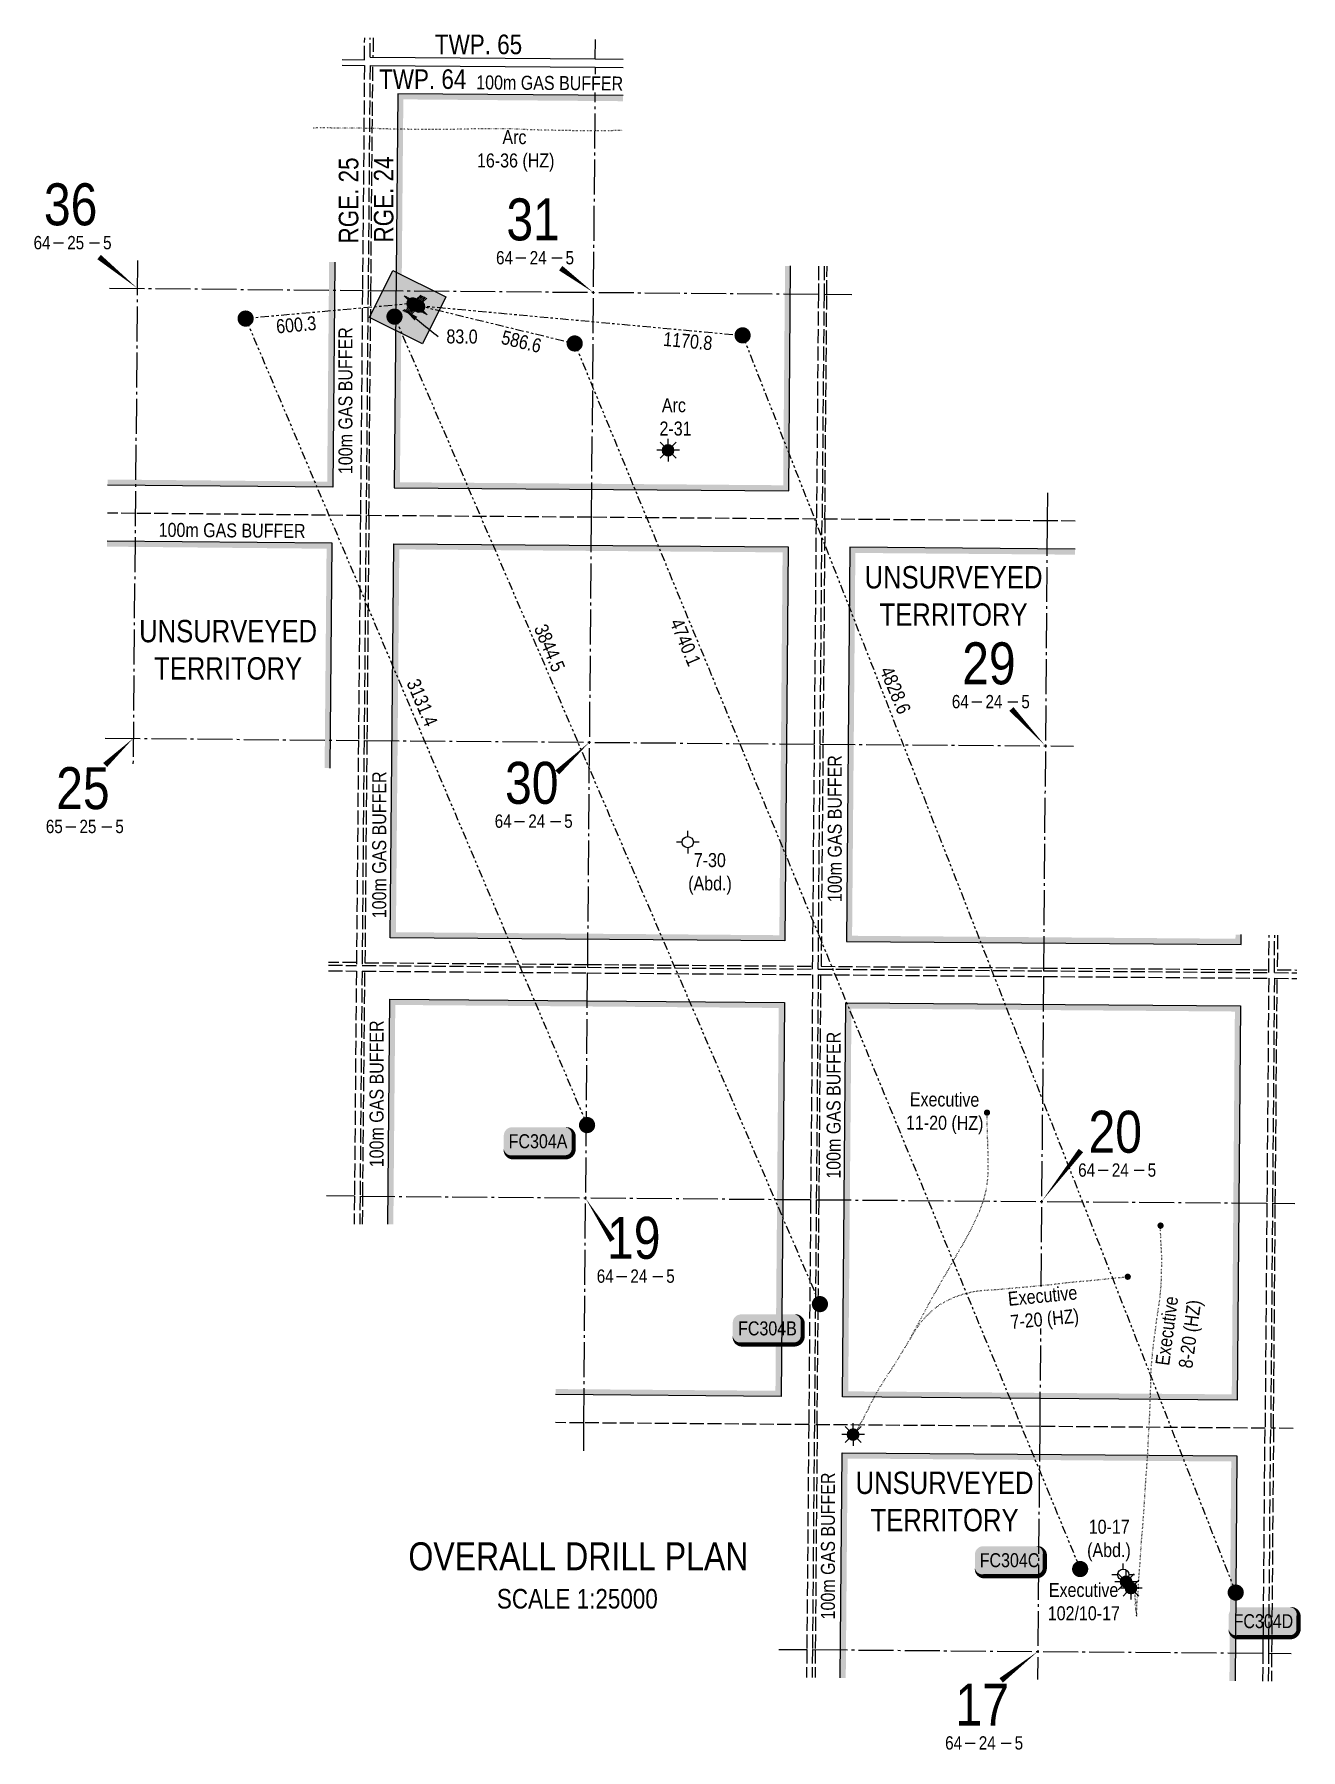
# Model space of a CAD drawing. Extents: x 451222 to 473419, y 6037124 to 6050105.
# Drawn here: x 451222 to 455750, y 6037124 to 6043258 of the extents above; entities that cross this region are included whole.
import ezdxf
from ezdxf.enums import TextEntityAlignment as Align

# ---------------------------------------------------------------- set-up
doc = ezdxf.new("R2010")
doc.units = 0
doc.header["$LTSCALE"] = 5
for name, pattern in [('foc-DOT', [1, 0.2, -0.8]), ('foc-DRILLPATH', [14.75, 6, -1.75, 1.75, -1.75, 1.75, -1.75]), ('foc-QUARTERLINE', [33, 25, -3, 2, -3]), ('foc-UNSURVEYED', [12.5, 10, -2.5])]:
    doc.linetypes.add(name, pattern=pattern)
for name, color, linetype in [('10', 1, 'Continuous'), ('9', 3, 'Continuous'), ('ABADATA-DRILL', 8, 'foc-DOT'), ('ABADATA-DRILL-T', 8, 'Continuous'), ('AS-TARGET-GAS', 182, 'Continuous'), ('AS-TARGET-GAS-H', 181, 'Continuous'), ('D-TXT', 6, 'Continuous'), ('DETAIL-HZ-Existing', 8, 'foc-DOT'), ('DETAIL-T', 7, 'Continuous'), ('F-WS-S', 190, 'Continuous'), ('L-BD', 7, 'Continuous'), ('L-MON', 1, 'Continuous'), ('L-QSEC', 8, 'foc-QUARTERLINE'), ('L-SEC', 7, 'Continuous'), ('L-SECLBL', 7, 'Continuous'), ('L-UNS-T', 3, 'Continuous'), ('L-USEC', 7, 'foc-UNSURVEYED'), ('P-PDRILLPATH', 12, 'foc-DRILLPATH'), ('P-PROPOSED', 10, 'Continuous'), ('P-PROPOSED-H', 21, 'Continuous')]:
    doc.layers.add(name, color=color, linetype=linetype)
doc.styles.add('80', font='ARIALN.TTF', dxfattribs={"height": 10})
doc.styles.add('80CG', font='ARIALN.TTF', dxfattribs={"height": 10})
doc.styles.add('80L', font='ARIALN.TTF', dxfattribs={"height": 10})
doc.styles.add('SIMPLEX', font='ARIALN.TTF')
doc.dimstyles.new('Compass 5 000', dxfattribs={"dimscale": 5, "dimtxt": 9, "dimasz": 2, "dimexe": 0.2, "dimexo": 0.0625, "dimgap": 0.5, "dimtad": 0, "dimtih": 1, "dimtoh": 1, "dimzin": 0, "dimdsep": 46, "dimtxsty": '80CG', "dimcen": 0.1, "dimse1": 1, "dimse2": 1, "dimclrd": 256, "dimclrt": 256, "dimaunit": 1, "dimadec": 4, "dimazin": 0, "dimtfac": 0.06, "dimtofl": 0, "dimtmove": 0, "dimatfit": 1, "dimfxl": 0.2, "dimtolj": 1, "dimtzin": 0, "dimlwd": -1, "dimarcsym": 0})

msp = doc.modelspace()

# ---------------------------------------------------------------- texts
at = {"layer": 'ABADATA-DRILL-T', "char_height": 50, "attachment_point": 1, "style": '80L'}
for s, width, insert in [('\\pi99.75876;Arc\\P\\pi8.81402;16-36 (HZ)', 284.88588, (452796.175, 6042915.041)), ('\\pi-27.1487;Arc\\P\\pi-35.6753;2-31', 31.07096, (453493.209, 6041956.58)), ('\\pi-39.28041;7-30\\P\\pi-59.2156;(Abd.)', 30.61381, (453619.418, 6040330.183)), ('\\pi-47.60117;10-17\\P\\pi-53.31399;(Abd.)', 42.41704, (455039.893, 6037946.582)), ('\\pi-65.40569;Executive\\P\\pi-69.29382;102/10-17', 110.5256, (454915.11, 6037720.449))]:
    msp.add_mtext_dynamic_manual_height_columns(s, width=width, gutter_width=50.026, heights=[0], dxfattribs=dict(at, insert=insert))
for s, width, insert, rotation in [('\\pi16.35099;Executive \\P\\pi3.39055;11-20 (HZ)', 274.03895, (454336.464, 6039475.324), 359.552355), ('\\pi40.13521;Executive\\P\\pi41.17546;8-20 (HZ)', 321.6074, (455224.87, 6038462.575), 82.4403223)]:
    msp.add_mtext_dynamic_manual_height_columns(s, width=width, gutter_width=50.026, heights=[0], dxfattribs=dict(at, insert=insert, rotation=rotation))
at = {"layer": 'AS-TARGET-GAS', "char_height": 50, "attachment_point": 1, "style": '80L'}
for insert, rotation in [((452309.651, 6041685.28), 90), ((451666.992, 6041511.163), 359.5217734), ((454059.108, 6040155.067), 90), ((452430.319, 6040097.099), 90), ((452420.829, 6039206.842), 90), ((454054.96, 6039166.005), 90), ((454034.795, 6037590.212), 90)]:
    msp.add_mtext_dynamic_manual_height_columns('100m GAS BUFFER', width=525.42849, gutter_width=47.549, heights=[0], dxfattribs=dict(at, insert=insert, rotation=rotation))
at = {"layer": 'D-TXT', "color": 3, "char_height": 70, "attachment_point": 1, "style": '80L'}
for s, width, insert in [('TWP. 65', 316.95032, (452654.598, 6043256.703)), ('TWP. 64', 323.39762, (452455.023, 6043132.475))]:
    msp.add_mtext_dynamic_manual_height_columns(s, width=width, gutter_width=47.549, heights=[0], dxfattribs=dict(at, insert=insert))
at = {"layer": 'D-TXT', "color": 3, "char_height": 70, "attachment_point": 1, "rotation": 90, "style": '80L'}
for s, width, insert in [('RGE. 25', 305.06675, (452310.741, 6042509.901)), ('RGE. 24', 304.44569, (452436.179, 6042513.384))]:
    msp.add_mtext_dynamic_manual_height_columns(s, width=width, gutter_width=47.525, heights=[0], dxfattribs=dict(at, insert=insert))
at = {"layer": 'DETAIL-T', "color": 3, "insert": (452489.753, 6037865.859), "char_height": 100, "width": 1340.57374, "attachment_point": 1, "style": '80CG'}
msp.add_mtext('\\pi69.97991;OVERALL DRILL PLAN\\P\\pi386.53857;{\\H0.7x;SCALE 1:25000}', dxfattribs=at)
at = {"layer": 'L-BD', "style": '80L'}
for s, rotation, p in [('600.3', 5.1498977, (452158.392, 6042219.349)), ('83.0', 359.5515737, (452751.514, 6042177.307)), ('586.6', 346.3452347, (452964.137, 6042159.197)), ('1170.8', 354.742777, (453559.021, 6042160.947)), ('4740.1', 292.9471457, (453550.353, 6041084.402)), ('3844.5', 292.9471457, (453064.929, 6041063.771)), ('4828.6', 292.9471457, (454301.178, 6040912.67)), ('3131.4', 292.9471457, (452609.208, 6040868.333))]:
    msp.add_text(s, height=50, rotation=rotation, dxfattribs=at).set_placement(p, align=Align.MIDDLE)

# ---------------------------------------------------------------- blocks, each defined once
blk = doc.blocks.new('L-SECLBL')
at = {"layer": '9', "color": 7}
for p, q in [((-5.1, -27.8), (-12.3, -27.8)), ((20.7, -27.8), (13.5, -27.8))]:
    blk.add_line(p, q, dxfattribs=at)
at = {"layer": '10', "color": 2, "style": 'SIMPLEX'}
blk.add_attdef('SEC', text='', height=30, dxfattribs=at).set_placement((0, 0), align=Align.MIDDLE)
at = {"layer": '10', "color": 5, "style": '80L'}
blk.add_attdef('TWP', text='', height=9.5, dxfattribs=at).set_placement((-14.4, -27.4), align=Align.MIDDLE_RIGHT)
blk.add_attdef('RGE', text='', height=9.5, dxfattribs=at).set_placement((3.6, -27.4), align=Align.MIDDLE_CENTER)
blk.add_attdef('MER', text='', height=9.5, dxfattribs=at).set_placement((23.2, -27.4), align=Align.MIDDLE_LEFT)
blk = doc.blocks.new('WC')
at = {"layer": 'L-MON'}
h = blk.add_hatch(color=255, dxfattribs=at)
h.dxf.hatch_style = 1
edge = h.paths.add_edge_path()
edge.add_arc((0, 0), 0.9, 0, 360)
at = {"layer": 'L-MON', "color": 240, "flags": 128}
for points in [[(-0.62, 0.5), (-1.23, 1.12)], [(0.52, 0.61), (1.13, 1.21)], [(-1.18, -1.18), (-0.56, -0.57)], [(1.16, -1.18), (0.56, -0.57)]]:
    blk.add_lwpolyline(points, dxfattribs=at)
at = {"layer": 'L-MON', "color": 240}
for radius in [0.8, 0.373]:
    blk.add_circle((0, 0), radius, dxfattribs=at)
blk = doc.blocks.new('GAS')
h = blk.add_hatch(color=255)
h.dxf.hatch_style = 1
edge = h.paths.add_edge_path()
edge.add_arc((0, 0), 0.9, 0, 360)
for p, q in [((-0.81, 0), (-1.62, 0)), ((-0.57, 0.57), (-1.14, 1.14)), ((0, 0.81), (0, 1.62)), ((0.57, 0.57), (1.14, 1.14)), ((1.62, 0), (0.81, 0)), ((-0.57, -0.57), (-1.14, -1.14)), ((0, -0.81), (0, -1.62)), ((1.14, -1.14), (0.57, -0.57))]:
    blk.add_line(p, q)
blk.add_circle((0, 0), 0.8)
blk = doc.blocks.new('GABD')
for p, q in [((-0.81, 0), (-1.62, 0)), ((0, 0.81), (0, 1.62)), ((1.62, 0), (0.81, 0)), ((0, -0.81), (0, -1.62))]:
    blk.add_line(p, q)
blk.add_circle((0, 0), 0.8)
blk = doc.blocks.new('BH_Existing')
at = {"layer": 'DETAIL-HZ-Existing'}
h = blk.add_hatch(color=256, dxfattribs=at)
h.dxf.hatch_style = 1
edge = h.paths.add_edge_path()
edge.add_arc((0, 0), 0.45, 0, 360)
blk = doc.blocks.new('*U551')
h = blk.add_hatch(color=50)
edge = h.paths.add_edge_path()
edge.add_line((-19, -11.5), (19, -11.5))
edge.add_arc((19, -5.5), 6, 270, 360)
edge.add_line((25, -5.5), (25, 4))
edge.add_arc((19, 4), 6, 0, 90)
edge.add_line((19, 10), (-19, 10))
edge.add_arc((-19, 4), 6, 90, 180)
edge.add_line((-25, 4), (-25, -5.5))
edge.add_arc((-19, -5.5), 6, 180, 270)
at = {"flags": 128}
blk.add_lwpolyline([(-19, -11.5, 3, 3, 0), (19, -11.5, 3, 3, 0.414214), (25, -5.5, 3, 3, 0), (25, 4, 3, 0, 0.414214), (19, 10, 0, 0, 0), (-19, 10, 0, 0, 0.414214), (-25, 4, 0, 0, 0), (-25, -5.5, 0, 3, 0.414214)], format="xyseb", close=True, dxfattribs=at)
at = {"color": 1, "style": '80'}
blk.add_attdef('ENTER_TEXT_001', (-26.8, -4.9), '', height=10, dxfattribs=at)
blk = doc.blocks.new('plbh')
at = {"layer": 'L-MON'}
h = blk.add_hatch(color=255, dxfattribs=at)
h.dxf.hatch_style = 1
edge = h.paths.add_edge_path()
edge.add_arc((0, 0), 1.16, 0, 360)
h = blk.add_hatch(color=256, dxfattribs=at)
h.dxf.hatch_style = 1
h.paths.add_polyline_path([(-0.96, 0, 1), (0.96, 0, 1)])
h.paths.add_polyline_path([(0.91, 0, -1), (-0.91, 0, -1)], flags=16)
h.paths.add_polyline_path([(0.45, 0, -1), (-0.45, 0, -1)], flags=0)
h = blk.add_hatch(color=256, dxfattribs=at)
h.dxf.hatch_style = 1
h.paths.add_polyline_path([(-0.45, 0, 1), (0.45, 0, 1)])
h.paths.add_polyline_path([(0.4, 0, -1), (-0.4, 0, -1)], flags=16)
at = {"layer": 'L-MON', "color": 240}
for radius in [0.96, 0.91, 0.45, 0.4]:
    blk.add_circle((0, 0), radius, dxfattribs=at)

# ---------------------------------------------------------------- hatches: boundary and pattern name
at = {"layer": 'AS-TARGET-GAS-H'}
h = msp.add_hatch(color=256, dxfattribs=at)
h.dxf.hatch_style = 1
h.paths.add_polyline_path([(453899.8, 6041645.376), (452529.435, 6041656.131), (452541.62, 6043025.084), (453326.764, 6043018.531), (453326.941, 6043038.53), (452521.799, 6043045.25), (452509.258, 6041636.289), (453919.629, 6041625.22), (453926.495, 6042429.696), (453906.496, 6042429.866)])
h = msp.add_hatch(color=256, dxfattribs=at)
h.dxf.hatch_style = 1
h.paths.add_polyline_path([(452296.306, 6042443.541), (452276.307, 6042443.711), (452269.328, 6041658.386), (451484.35, 6041665.945), (451484.165, 6041645.946), (452289.149, 6041638.195)])
h = msp.add_hatch(color=256, dxfattribs=at)
h.dxf.hatch_style = 1
h.paths.add_polyline_path([(452287.373, 6041438.202), (451482.331, 6041445.954), (451482.149, 6041425.955), (452267.196, 6041418.396), (452260.227, 6040633.976), (452280.226, 6040633.788)])
h = msp.add_hatch(color=256, dxfattribs=at)
h.dxf.hatch_style = 1
h.paths.add_polyline_path([(453917.923, 6041425.227), (452507.481, 6041436.297), (452494.966, 6040027.5), (453905.903, 6040016.399)])
h.paths.add_polyline_path([(453897.753, 6041405.384), (453886.075, 6040036.556), (452515.143, 6040047.341), (452527.303, 6041416.141)], flags=16)
h = msp.add_hatch(color=256, dxfattribs=at)
h.dxf.hatch_style = 1
h.paths.add_polyline_path([(454942.868, 6041417.241), (454138.033, 6041423.493), (454126.014, 6040014.674), (455536.894, 6040003.659), (455537.181, 6040038.773), (455517.183, 6040039.113), (455517.058, 6040023.815), (454146.184, 6040034.517), (454157.861, 6041403.339), (454942.667, 6041397.242)])
h = msp.add_hatch(color=256, dxfattribs=at)
h.dxf.hatch_style = 1
h.paths.add_polyline_path([(453904.026, 6039796.29), (452493.011, 6039807.391), (452485.866, 6039002.991), (452505.865, 6039002.833), (452512.833, 6039787.235), (453883.856, 6039776.448), (453872.179, 6038407.614), (453086.429, 6038413.811), (453086.255, 6038393.811), (453892.007, 6038387.457)])
h = msp.add_hatch(color=256, dxfattribs=at)
h.dxf.hatch_style = 1
h.paths.add_polyline_path([(455535.097, 6039783.55), (454124.136, 6039794.565), (454112.117, 6038385.728), (455523.588, 6038374.668)])
h.paths.add_polyline_path([(455514.934, 6039763.706), (455503.752, 6038394.824), (454132.287, 6038405.571), (454143.965, 6039774.41)], flags=16)
h = msp.add_hatch(color=256, dxfattribs=at)
h.dxf.hatch_style = 1
h.paths.add_polyline_path([(455521.955, 6038174.674), (454110.411, 6038185.722), (454103.547, 6037381.306), (454123.547, 6037381.149), (454130.24, 6038165.566), (455501.792, 6038154.831), (455495.383, 6037370.393), (455515.383, 6037370.236)])
at = {"layer": 'P-PROPOSED-H'}
h = msp.add_hatch(color=256, dxfattribs=at)
h.dxf.hatch_style = 1
h.paths.add_polyline_path([(452504.136, 6042413.305), (452693.67, 6042319.536), (452610.361, 6042151.144), (452420.827, 6042244.913)])

# ---------------------------------------------------------------- linework, layer by layer
at = {"layer": 'ABADATA-DRILL', "flags": 128}
for points in [[(453325.841, 6042914.438), (453310.651, 6042913.976), (453291.294, 6042913.26), (453272.117, 6042912.553), (453252.733, 6042912.108), (453233.402, 6042912.132), (453214.063, 6042912.266), (453194.833, 6042912.38), (453175.455, 6042912.615), (453156.217, 6042912.958), (453136.96, 6042913.362), (453117.622, 6042913.647), (453098.274, 6042913.961), (453078.977, 6042914.396), (453059.55, 6042914.911), (453040.223, 6042915.315), (453020.935, 6042915.629), (453001.689, 6042916.183), (452982.425, 6042916.878), (452963.252, 6042917.781), (452944.041, 6042918.885), (452924.728, 6042919.809), (452905.389, 6042920.024), (452885.977, 6042919.889), (452866.637, 6042919.983), (452847.277, 6042919.998), (452827.964, 6042919.742), (452808.572, 6042919.516), (452789.21, 6042919.361), (452769.826, 6042919.016), (452750.571, 6042918.489), (452731.236, 6042917.923), (452711.902, 6042917.567), (452692.511, 6042917.512), (452673.06, 6042917.527), (452653.609, 6042917.452), (452634.196, 6042917.197), (452614.784, 6042917.102), (452595.376, 6042917.407), (452575.958, 6042917.702), (452556.55, 6042918.037), (452537.311, 6042918.241), (452517.952, 6042918.406), (452498.765, 6042918.799), (452479.43, 6042919.404), (452459.995, 6042920.149), (452440.781, 6042920.883), (452421.454, 6042921.367), (452402.035, 6042921.563), (452382.696, 6042921.657), (452363.356, 6042921.792), (452344.087, 6042922.025), (452324.819, 6042922.339), (452305.471, 6042922.584), (452286.131, 6042922.688), (452266.793, 6042922.963), (452247.414, 6042923.168), (452235.846, 6042922.996), (452220.844, 6042922.593)], [(454149.752, 6038250.828), (454149.713, 6038250.959), (454149.714, 6038251.019), (454149.746, 6038251.289), (454149.777, 6038251.449), (454149.879, 6038251.598), (454150.18, 6038251.805), (454150.563, 6038252.052), (454151.035, 6038252.278), (454151.657, 6038252.523), (454152.246, 6038252.298), (454152.749, 6038251.483), (454152.995, 6038251.001), (454153.409, 6038250.257), (454153.843, 6038249.523), (454154.307, 6038248.828), (454154.782, 6038248.214), (454155.238, 6038247.72), (454155.675, 6038247.356), (454155.785, 6038247.255), (454155.863, 6038247.034), (454155.66, 6038246.685), (454155.163, 6038245.929), (454154.479, 6038245.535), (454153.689, 6038245.632), (454152.992, 6038245.918), (454152.434, 6038246.243), (454151.838, 6038246.708), (454151.691, 6038247.13), (454151.887, 6038247.828), (454152.108, 6038249.017), (454152.548, 6038250.214), (454153.207, 6038251.209), (454154.025, 6038252.112), (454154.732, 6038252.897), (454154.561, 6038253.969), (454154.131, 6038255.123), (454153.869, 6038256.026), (454153.26, 6038257.322), (454152.682, 6038258.788), (454152.329, 6038259.701), (454151.347, 6038260.66), (454150.404, 6038261.489), (454150.522, 6038261.298), (454150.677, 6038260.726), (454150.5, 6038259.917), (454150.112, 6038258.93), (454150.056, 6038258.27), (454150.895, 6038258.083), (454152.317, 6038258.221), (454153.908, 6038258.247), (454155.516, 6038257.923), (454156.742, 6038257.352), (454156.962, 6038257.38), (454156.992, 6038257.42), (454157.074, 6038257.659), (454157.434, 6038258.697), (454157.485, 6038258.797), (454159.353, 6038261.952), (454160.274, 6038263.215), (454161.479, 6038264.836), (454162.906, 6038266.775), (454164.377, 6038269.113), (454165.782, 6038271.923), (454167.319, 6038275.042), (454173.295, 6038285.857), (454175.864, 6038290.167), (454178.746, 6038294.885), (454181.801, 6038299.902), (454184.816, 6038305.009), (454187.702, 6038310.237), (454190.541, 6038315.716), (454193.411, 6038321.404), (454196.373, 6038327.272), (454199.376, 6038333.16), (454202.398, 6038339.087), (454205.341, 6038345.046), (454208.174, 6038351.105), (454211.119, 6038357.273), (454214.223, 6038363.42), (454217.409, 6038369.656), (454220.726, 6038376.111), (454224.364, 6038382.714), (454228.124, 6038389.366), (454231.923, 6038396.087), (454235.744, 6038402.928), (454239.475, 6038409.81), (454243.346, 6038416.67), (454247.445, 6038423.279), (454251.684, 6038429.897), (454255.802, 6038436.385), (454259.931, 6038443.013), (454264.041, 6038449.662), (454268.28, 6038456.319), (454272.689, 6038462.915), (454277.31, 6038469.69), (454281.952, 6038476.664), (454286.646, 6038483.788), (454291.492, 6038491.15), (454296.369, 6038498.703), (454301.188, 6038506.456), (454305.999, 6038514.359), (454310.668, 6038522.113), (454312.871, 6038525.787), (454315.682, 6038530.485), (454321.021, 6038539.314), (454322.838, 6038542.291), (454327.85, 6038550.432), (454332.863, 6038558.584), (454337.946, 6038566.745), (454343.039, 6038574.906), (454348.022, 6038583.158), (454352.827, 6038591.522), (454357.452, 6038600.007), (454362.008, 6038608.553), (454366.544, 6038617.099), (454370.998, 6038625.535), (454375.454, 6038634.102), (454380.03, 6038642.597), (454384.615, 6038651.083), (454389.121, 6038659.619), (454393.686, 6038668.135), (454398.272, 6038676.651), (454402.858, 6038685.166), (454407.453, 6038693.672), (454412.138, 6038702.106), (454416.823, 6038710.521), (454421.448, 6038718.986), (454426.073, 6038727.461), (454430.597, 6038735.817), (454435.211, 6038744.092), (454439.874, 6038752.297), (454444.577, 6038760.481), (454449.3, 6038768.776), (454453.924, 6038777.021), (454458.607, 6038785.225), (454463.24, 6038793.43), (454467.893, 6038801.675), (454472.555, 6038809.84), (454477.258, 6038818.044), (454481.931, 6038826.219), (454486.686, 6038834.603), (454491.401, 6038843.017), (454496.065, 6038851.452), (454500.81, 6038859.836), (454505.604, 6038868.21), (454510.328, 6038876.504), (454515.172, 6038884.827), (454520.056, 6038893.15), (454524.871, 6038901.503), (454529.695, 6038909.867), (454534.398, 6038918.061), (454539.222, 6038926.415), (454543.856, 6038934.65), (454548.461, 6038943.115), (454552.975, 6038951.451), (454557.508, 6038959.737), (454562.022, 6038968.013), (454566.545, 6038976.289), (454571.118, 6038984.494), (454575.604, 6038993.021), (454579.761, 6039001.71), (454583.868, 6039010.5), (454588.035, 6039019.189), (454592.152, 6039027.929), (454596.059, 6039036.62), (454599.858, 6039045.513), (454603.546, 6039054.436), (454607.124, 6039063.29), (454610.663, 6039072.275), (454613.952, 6039081.222), (454616.972, 6039090.391), (454619.643, 6039099.654), (454622.083, 6039108.888), (454624.365, 6039118.264), (454626.276, 6039127.543), (454627.947, 6039136.864), (454629.369, 6039146.397), (454630.462, 6039155.983), (454631.405, 6039165.581), (454632.108, 6039175.2), (454632.611, 6039184.892), (454633.024, 6039194.544), (454633.237, 6039204.207), (454633.321, 6039213.912), (454633.303, 6039223.558), (454633.116, 6039233.185), (454632.869, 6039242.823), (454632.701, 6039252.46), (454632.464, 6039262.137), (454632.197, 6039271.795), (454631.869, 6039281.443), (454631.462, 6039291.082), (454631.134, 6039300.721), (454630.817, 6039310.369), (454630.57, 6039320.007), (454630.352, 6039329.654), (454630.025, 6039339.312), (454629.677, 6039348.961), (454629.358, 6039358.399), (454629.121, 6039367.997), (454628.993, 6039377.623), (454628.876, 6039387.33), (454628.705, 6039402.33)], [(455145.827, 6037699.956), (455145.827, 6037699.926), (455145.836, 6037699.886), (455145.856, 6037699.846), (455145.916, 6037699.825), (455145.937, 6037699.925), (455145.919, 6037700.225), (455145.812, 6037700.526), (455145.655, 6037700.878), (455145.448, 6037701.33), (455145.181, 6037701.702), (455144.904, 6037702.025), (455144.487, 6037702.439), (455143.9, 6037702.874), (455143.312, 6037703.149), (455142.723, 6037703.294), (455142.023, 6037703.32), (455141.713, 6037703.332), (455141.333, 6037703.315), (455140.961, 6037703.168), (455140.63, 6037703.041), (455140.339, 6037702.973), (455140.089, 6037702.936), (455140.208, 6037702.824), (455140.707, 6037702.65), (455141.246, 6037702.526), (455141.855, 6037702.39), (455142.605, 6037702.264), (455143.385, 6037702.238), (455144.166, 6037702.301), (455144.957, 6037702.405), (455145.717, 6037702.368), (455146.455, 6037702.122), (455146.965, 6037701.978), (455147.335, 6037701.984), (455147.795, 6037702.011), (455148.156, 6037702.098), (455148.438, 6037702.265), (455148.659, 6037702.434), (455148.801, 6037702.602), (455148.882, 6037702.782), (455148.934, 6037702.952), (455148.994, 6037702.961), (455149.034, 6037702.991), (455149.086, 6037703.18), (455149.118, 6037703.4), (455149.129, 6037703.61), (455149.141, 6037703.78), (455149.143, 6037704.01), (455149.145, 6037704.231), (455149.196, 6037704.45), (455149.248, 6037704.67), (455149.4, 6037704.889), (455149.491, 6037704.958), (455149.621, 6037704.937), (455149.82, 6037704.785), (455150.077, 6037704.503), (455150.375, 6037704.16), (455150.672, 6037703.798), (455150.969, 6037703.455), (455151.286, 6037703.102), (455151.653, 6037702.649), (455152.098, 6037702.105), (455152.515, 6037701.611), (455152.613, 6037701.48), (455153.188, 6037700.765), (455153.721, 6037699.96), (455154.165, 6037699.126), (455154.568, 6037698.272), (455154.961, 6037697.388), (455155.343, 6037696.454), (455155.674, 6037695.401), (455155.895, 6037694.238), (455155.985, 6037693.007), (455156.045, 6037691.806), (455156.105, 6037690.685), (455156.156, 6037689.604), (455156.227, 6037688.542), (455156.309, 6037687.521), (455156.391, 6037686.54), (455156.463, 6037685.609), (455156.565, 6037684.667), (455156.687, 6037683.686), (455156.768, 6037682.665), (455156.799, 6037681.564), (455156.8, 6037680.463), (455156.792, 6037679.462), (455156.794, 6037678.542), (455156.836, 6037677.601), (455156.947, 6037676.549), (455157.069, 6037675.498), (455157.2, 6037674.476), (455157.322, 6037673.495), (455157.413, 6037672.433), (455157.474, 6037671.272), (455157.514, 6037670.131), (455157.575, 6037668.99), (455157.635, 6037667.889), (455157.707, 6037666.858), (455157.769, 6037665.917), (455157.861, 6037665.005), (455157.994, 6037664.094), (455158.126, 6037663.132), (455158.267, 6037662.08), (455158.399, 6037661.038), (455158.52, 6037660.037), (455158.611, 6037658.975), (455158.672, 6037657.824), (455158.732, 6037656.703), (455158.794, 6037655.632), (455158.865, 6037654.631), (455158.957, 6037653.69), (455159.06, 6037652.818), (455159.153, 6037651.927), (455159.245, 6037650.926), (455159.295, 6037649.795), (455159.305, 6037648.564), (455159.235, 6037647.364), (455158.528, 6037644.268), (455158.181, 6037643.35), (455157.893, 6037642.472), (455157.695, 6037641.543), (455157.577, 6037640.524), (455157.567, 6037639.403), (455157.658, 6037638.332), (455157.76, 6037637.28), (455157.892, 6037636.319), (455158.035, 6037635.487), (455158.188, 6037634.705), (455158.382, 6037633.943), (455158.616, 6037633.191), (455158.859, 6037632.388), (455159.083, 6037631.566), (455159.316, 6037630.744), (455159.548, 6037629.831), (455159.78, 6037628.758), (455159.99, 6037627.646), (455160.221, 6037626.503), (455160.451, 6037625.361), (455160.662, 6037624.229), (455160.863, 6037623.096), (455161.063, 6037621.974), (455161.274, 6037620.851), (455161.475, 6037619.729), (455161.656, 6037618.617), (455161.827, 6037617.525), (455161.978, 6037616.443), (455162.139, 6037615.371), (455162.29, 6037614.329), (455162.412, 6037613.308), (455162.533, 6037612.306), (455162.635, 6037611.325), (455162.717, 6037610.373), (455162.8, 6037609.452), (455162.892, 6037608.521), (455162.964, 6037607.59), (455163.017, 6037606.679), (455163.04, 6037605.848), (455163.014, 6037605.198), (455162.98, 6037604.728), (455162.964, 6037603.998), (455163.002, 6037603.677), (455163.129, 6037603.406), (455163.268, 6037603.235), (455163.366, 6037603.034), (455163.395, 6037602.914), (455163.486, 6037603.003), (455163.597, 6037603.042), (455163.485, 6037602.873), (455163.394, 6037602.733), (455163.282, 6037602.534), (455163.181, 6037602.395), (455163.04, 6037602.286), (455162.889, 6037602.207), (455162.739, 6037602.189), (455162.539, 6037602.18), (455162.289, 6037602.182), (455162.049, 6037602.254), (455161.8, 6037602.417), (455161.701, 6037602.477), (455161.671, 6037602.528), (455161.681, 6037602.548), (455161.832, 6037602.626), (455162.113, 6037602.744), (455162.446, 6037602.992), (455162.7, 6037603.56), (455162.839, 6037604.549), (455163, 6037605.939), (455163.135, 6037607.638), (455163.181, 6037609.539), (455163.199, 6037611.69), (455163.229, 6037614.081), (455163.25, 6037616.593), (455163.342, 6037619.303), (455163.545, 6037621.963), (455163.83, 6037624.912), (455164.116, 6037628.002), (455164.332, 6037631.212), (455164.471, 6037634.663), (455164.593, 6037638.404), (455164.737, 6037642.475), (455164.943, 6037646.796), (455165.232, 6037651.406), (455165.633, 6037656.315), (455166.176, 6037661.444), (455166.801, 6037666.802), (455167.468, 6037672.299), (455168.135, 6037677.927), (455168.774, 6037683.735), (455169.406, 6037689.923), (455169.911, 6037696.473), (455170.228, 6037703.284), (455170.437, 6037710.246), (455170.546, 6037717.369), (455170.677, 6037724.592), (455171.048, 6037731.953), (455171.601, 6037739.453), (455172.286, 6037747.092), (455173.061, 6037754.809), (455173.716, 6037762.549), (455174.21, 6037770.269), (455174.736, 6037778.109), (455175.384, 6037786.138), (455176.073, 6037794.407), (455176.655, 6037802.937), (455177.218, 6037811.597), (455177.782, 6037820.428), (455178.296, 6037829.328), (455178.802, 6037838.289), (455179.408, 6037847.34), (455180.085, 6037856.509), (455180.772, 6037865.749), (455181.521, 6037875.128), (455182.24, 6037884.517), (455182.753, 6037890.856), (455183.981, 6037903.703), (455184.472, 6037908.592), (455185.353, 6037918.15), (455186.123, 6037927.699), (455186.754, 6037937.289), (455187.324, 6037946.87), (455188.025, 6037956.49), (455188.725, 6037966.069), (455189.406, 6037975.649), (455190.006, 6037985.26), (455190.608, 6037994.93), (455191.208, 6038004.521), (455191.769, 6038014.141), (455192.449, 6038023.731), (455193.06, 6038033.342), (455193.641, 6038042.962), (455194.332, 6038052.582), (455195.052, 6038062.172), (455195.633, 6038071.802), (455196.184, 6038081.423), (455196.794, 6038091.013), (455197.435, 6038100.584), (455198.235, 6038110.172), (455199.026, 6038119.741), (455199.696, 6038129.331), (455200.327, 6038138.921), (455200.877, 6038148.532), (455201.488, 6038158.133), (455202.239, 6038167.732), (455202.889, 6038177.332), (455203.47, 6038186.923), (455204.001, 6038196.574), (455204.422, 6038206.236), (455204.882, 6038215.837), (455205.344, 6038225.559), (455205.764, 6038235.111), (455206.235, 6038244.742), (455206.775, 6038254.364), (455207.376, 6038263.964), (455207.956, 6038273.565), (455208.155, 6038276.955), (455208.527, 6038283.175), (455209.058, 6038292.796), (455209.508, 6038302.418), (455209.989, 6038312.06), (455210.51, 6038321.651), (455211.001, 6038331.322), (455211.302, 6038340.945), (455211.502, 6038350.549), (455211.672, 6038360.153), (455211.874, 6038369.857), (455212.224, 6038379.43), (455212.625, 6038389.082), (455213.045, 6038398.664), (455213.413, 6038407.916), (455213.786, 6038417.908), (455214.137, 6038427.591), (455214.448, 6038437.214), (455214.709, 6038446.837), (455214.889, 6038456.481), (455215.09, 6038466.095), (455215.391, 6038475.728), (455215.812, 6038485.44), (455216.403, 6038495.051), (455217.153, 6038504.65), (455217.974, 6038514.258), (455218.825, 6038523.827), (455219.755, 6038533.385), (455220.786, 6038542.961), (455221.866, 6038552.538), (455222.937, 6038562.124), (455224.028, 6038571.691), (455225.169, 6038581.327), (455226.389, 6038590.872), (455227.64, 6038600.447), (455228.941, 6038610.002), (455230.251, 6038619.576), (455231.522, 6038629.131), (455232.713, 6038638.716), (455233.833, 6038648.293), (455234.954, 6038657.919), (455236.135, 6038667.484), (455237.525, 6038677.008), (455239.056, 6038686.521), (455240.576, 6038696.024), (455242.076, 6038705.496), (455243.596, 6038714.979), (455245.066, 6038724.462), (455246.337, 6038734.037), (455247.448, 6038743.603), (455248.428, 6038753.181), (455249.237, 6038762.569), (455249.997, 6038772.028), (455250.746, 6038781.487), (455251.477, 6038791.097), (455252.138, 6038800.777), (455252.609, 6038810.368), (455252.829, 6038820.012), (455252.89, 6038829.637), (455252.939, 6038839.102), (455253.098, 6038848.566), (455253.277, 6038858.02), (455253.366, 6038867.475), (455253.325, 6038876.911), (455253.204, 6038886.367), (455253.063, 6038895.844), (455252.742, 6038905.312), (455252.151, 6038914.722), (455251.47, 6038924.283), (455250.919, 6038933.693), (455250.437, 6038943.122), (455250.026, 6038952.561), (455249.675, 6038962.02), (455249.354, 6038971.478), (455249.133, 6038981.005), (455249.28, 6038998.514)], [(454149.752, 6038250.828), (454149.713, 6038250.959), (454149.714, 6038251.019), (454149.746, 6038251.289), (454149.777, 6038251.449), (454149.879, 6038251.598), (454150.18, 6038251.805), (454150.563, 6038252.052), (454151.035, 6038252.278), (454151.657, 6038252.523), (454152.246, 6038252.298), (454152.749, 6038251.483), (454152.995, 6038251.001), (454153.409, 6038250.257), (454153.843, 6038249.523), (454154.307, 6038248.828), (454154.782, 6038248.214), (454155.238, 6038247.72), (454155.675, 6038247.356), (454155.785, 6038247.255), (454155.863, 6038247.034), (454155.66, 6038246.685), (454155.163, 6038245.929), (454154.479, 6038245.535), (454153.689, 6038245.632), (454152.992, 6038245.918), (454152.434, 6038246.243), (454151.838, 6038246.708), (454151.691, 6038247.13), (454151.887, 6038247.828), (454152.108, 6038249.017), (454152.548, 6038250.214), (454153.207, 6038251.209), (454154.025, 6038252.112), (454154.732, 6038252.897), (454154.561, 6038253.969), (454154.131, 6038255.123), (454153.869, 6038256.026), (454153.26, 6038257.322), (454152.682, 6038258.788), (454152.329, 6038259.701), (454151.347, 6038260.66), (454150.404, 6038261.489), (454150.522, 6038261.298), (454150.677, 6038260.726), (454150.5, 6038259.917), (454150.112, 6038258.93), (454150.056, 6038258.27), (454150.895, 6038258.083), (454152.317, 6038258.221), (454153.908, 6038258.247), (454155.516, 6038257.923), (454156.742, 6038257.352), (454156.962, 6038257.38), (454156.992, 6038257.42), (454157.074, 6038257.659), (454157.434, 6038258.697), (454157.485, 6038258.797), (454159.353, 6038261.952), (454160.274, 6038263.215), (454161.479, 6038264.836), (454162.906, 6038266.775), (454164.377, 6038269.113), (454165.782, 6038271.923), (454167.319, 6038275.042), (454173.295, 6038285.857), (454175.864, 6038290.167), (454178.746, 6038294.885), (454181.801, 6038299.902), (454184.816, 6038305.009), (454187.702, 6038310.237), (454190.541, 6038315.716), (454193.411, 6038321.404), (454196.373, 6038327.272), (454199.376, 6038333.16), (454202.398, 6038339.087), (454205.341, 6038345.046), (454208.174, 6038351.105), (454211.119, 6038357.273), (454214.223, 6038363.42), (454217.409, 6038369.656), (454220.726, 6038376.111), (454224.364, 6038382.714), (454228.124, 6038389.366), (454231.923, 6038396.087), (454235.744, 6038402.928), (454239.475, 6038409.81), (454243.346, 6038416.67), (454247.445, 6038423.279), (454251.684, 6038429.897), (454255.802, 6038436.385), (454259.931, 6038443.013), (454264.041, 6038449.662), (454268.28, 6038456.319), (454272.689, 6038462.915), (454277.31, 6038469.69), (454281.952, 6038476.664), (454286.646, 6038483.788), (454291.492, 6038491.15), (454296.369, 6038498.703), (454301.188, 6038506.456), (454305.999, 6038514.359), (454310.668, 6038522.113), (454312.871, 6038525.787), (454315.682, 6038530.485), (454321.021, 6038539.314), (454322.838, 6038542.291), (454327.85, 6038550.432), (454332.863, 6038558.584), (454337.946, 6038566.745), (454343.039, 6038574.906), (454348.022, 6038583.158), (454352.827, 6038591.522), (454355.58, 6038596.451), (454357.378, 6038599.567), (454362.393, 6038608.019), (454367.446, 6038616.21), (454372.498, 6038624.192), (454377.82, 6038632.271), (454383.231, 6038640.179), (454388.72, 6038647.876), (454394.569, 6038655.52), (454400.676, 6038662.942), (454406.9, 6038669.993), (454413.402, 6038676.831), (454420.152, 6038683.437), (454427.181, 6038689.81), (454434.489, 6038696.101), (454441.916, 6038702.251), (454449.501, 6038708.189), (454457.313, 6038713.835), (454465.373, 6038719.139), (454473.68, 6038724.031), (454482.184, 6038728.63), (454490.805, 6038732.879), (454499.643, 6038736.705), (454508.519, 6038740.401), (454517.436, 6038744.107), (454526.471, 6038747.601), (454535.554, 6038750.815), (454544.574, 6038753.8), (454553.713, 6038756.533), (454563.029, 6038758.984), (454572.412, 6038761.065), (454581.902, 6038762.804), (454591.4, 6038764.324), (454600.937, 6038765.633), (454610.53, 6038766.591), (454620.151, 6038767.229), (454629.761, 6038767.767), (454639.371, 6038768.304), (454648.991, 6038768.902), (454658.612, 6038769.58), (454668.103, 6038770.279), (454677.705, 6038771.047), (454687.298, 6038771.895), (454696.801, 6038772.774), (454706.434, 6038773.742), (454716.038, 6038774.72), (454725.601, 6038775.639), (454735.214, 6038776.467), (454744.705, 6038777.256), (454754.337, 6038778.004), (454763.979, 6038778.781), (454773.572, 6038779.649), (454783.045, 6038780.539), (454792.648, 6038781.427), (454802.261, 6038782.365), (454811.855, 6038783.373), (454821.449, 6038784.411), (454831.062, 6038785.329), (454840.684, 6038786.147), (454850.308, 6038787.075), (454859.912, 6038788.103), (454869.507, 6038789.212), (454879.082, 6038790.4), (454888.657, 6038791.579), (454898.052, 6038792.719), (454907.637, 6038793.847), (454917.251, 6038794.855), (454926.664, 6038795.755), (454936.277, 6038796.683), (454945.861, 6038797.681), (454955.274, 6038798.611), (454964.907, 6038799.409), (454974.548, 6038800.137), (454983.98, 6038800.906), (454993.572, 6038801.764), (455003.185, 6038802.653), (455012.598, 6038803.572), (455022.212, 6038804.51), (455031.825, 6038805.458), (455041.429, 6038806.476), (455051.023, 6038807.495), (455060.627, 6038808.483), (455070.13, 6038809.422), (455079.514, 6038810.392), (455089.098, 6038811.39), (455097.069, 6038812.212), (455107.864, 6038813.28), (455116.986, 6038814.113), (455131.926, 6038815.475)]]:
    msp.add_lwpolyline(points, dxfattribs=at)
at = {"layer": 'AS-TARGET-GAS', "ltscale": 5, "flags": 128}
for points in [[(453327.102, 6043038.528), (452521.799, 6043045.25), (452509.258, 6041636.289), (453919.629, 6041625.22), (453926.495, 6042429.703)], [(452296.306, 6042443.541), (452289.149, 6041638.195), (451484.202, 6041645.946)], [(452280.226, 6040633.788), (452287.373, 6041438.202), (451482.277, 6041445.955)], [(452507.481, 6041436.297), (453917.923, 6041425.227), (453905.903, 6040016.399), (452494.966, 6040027.5), (452507.481, 6041436.297)], [(454943.271, 6041417.238), (454138.033, 6041423.493), (454126.014, 6040014.674), (455536.894, 6040003.659), (455537.181, 6040038.773)], [(452485.865, 6039002.892), (452493.011, 6039807.391), (453904.026, 6039796.29), (453892.007, 6038387.457), (453086.173, 6038393.812)], [(454103.547, 6037381.237), (454110.411, 6038185.722), (455521.955, 6038174.674), (455515.383, 6037370.269)]]:
    msp.add_lwpolyline(points, dxfattribs=at)
msp.add_lwpolyline([(454124.136, 6039794.565), (455535.097, 6039783.55), (455523.588, 6038374.668), (454112.117, 6038385.728)], close=True, dxfattribs=at)
at = {"layer": 'L-QSEC'}
for p, q in [((453228.068, 6043169.894), (453228.672, 6043239.248)), ((453227.609, 6043139.721), (453213.571, 6041530.759)), ((451591.61, 6042449.526), (451574.859, 6040640.448)), ((451490.689, 6042350.512), (452395.401, 6042341.633)), ((452415.517, 6042341.454), (454025.635, 6042328.852)), ((454045.751, 6042328.68), (454145.755, 6042327.904)), ((454844.888, 6041618.008), (454844.051, 6041518.012)), ((453213.571, 6041530.759), (453199.548, 6039921.954)), ((454844.051, 6041518.012), (454830.606, 6039909.161)), ((451475.93, 6040741.387), (452381.11, 6040732.839)), ((452401.226, 6040732.661), (454011.91, 6040720.024)), ((454032.026, 6040719.853), (454937.331, 6040712.806)), ((453199.39, 6039901.837), (453185.381, 6038293.027)), ((454830.449, 6039889.044), (454817.014, 6038280.19)), ((452366.641, 6039103.935), (452266.646, 6039104.928)), ((452386.757, 6039103.756), (453998.012, 6039091.087)), ((454018.128, 6039090.915), (455629.34, 6039078.327)), ((455649.456, 6039078.162), (455729.336, 6039077.539)), ((453186.339, 6038293.582), (453185.464, 6038193.023)), ((454817.014, 6038280.19), (454809.462, 6037375.771)), ((453884.29, 6037483.028), (453984.287, 6037482.244)), ((454004.403, 6037482.086), (455616.196, 6037469.449)), ((455636.313, 6037469.284), (455716.193, 6037468.661))]:
    msp.add_line(p, q, dxfattribs=at)
at = {"layer": 'L-SEC'}
for p, q in [((452323.238, 6043146.984), (452402.578, 6043146.188)), ((452323.423, 6043167.101), (452402.758, 6043166.305)), ((452422.694, 6043146.03), (453227.609, 6043139.721)), ((452422.964, 6043176.205), (453227.873, 6043169.895)), ((453227.609, 6043139.721), (453327.828, 6043138.526)), ((453227.873, 6043169.895), (453328.099, 6043169.11))]:
    msp.add_line(p, q, dxfattribs=at)
at = {"layer": 'L-SECLBL', "color": 6, "linetype": 'Continuous', "flags": 128}
for points in [[(451590.684, 6042349.53, 0, 20, 0), (451453.737, 6042461.347, 0, 0, 0)], [(453220.702, 6042335.152, 0, 20, 0), (453104.395, 6042421.52, 0, 0, 0)], [(454837.329, 6040713.584, 0, 20, 0), (454715.805, 6040845.441, 0, 0, 0)], [(451575.785, 6040740.444, 0, 20, 0), (451475.342, 6040645.119, 0, 0, 0)], [(453206.56, 6040726.343, 0, 20, 0), (453092.071, 6040618.545, 0, 0, 0)], [(454823.732, 6039084.621, 0, 20, 0), (454964.235, 6039266.786, 0, 0, 0)], [(453192.386, 6039097.421, 0, 20, 0), (453289.231, 6038945.321, 0, 0, 0)], [(454810.297, 6037475.768, 0, 20, 0), (454679.253, 6037372.13, 0, 0, 0)]]:
    msp.add_lwpolyline(points, format="xyseb", dxfattribs=at)
at = {"layer": 'L-USEC'}
for p, q in [((452402.758, 6043166.305), (452403.466, 6043245.633)), ((452422.964, 6043176.205), (452423.582, 6043245.478)), ((452433.64, 6043245.4), (452433.021, 6043176.126)), ((452402.578, 6043146.188), (452395.401, 6042341.633)), ((452422.694, 6043146.03), (452415.517, 6042341.453)), ((452425.576, 6042341.396), (452432.752, 6043145.951)), ((454026.492, 6042428.847), (454025.635, 6042328.852)), ((454046.608, 6042428.676), (454045.751, 6042328.68)), ((454055.809, 6042328.618), (454056.666, 6042428.591)), ((452395.401, 6042341.633), (452388.257, 6041537.236)), ((452415.517, 6042341.454), (452408.373, 6041537.078)), ((452418.432, 6041536.999), (452425.576, 6042341.396)), ((454025.635, 6042328.852), (454018.773, 6041524.438)), ((454045.751, 6042328.68), (454038.889, 6041524.282)), ((454048.947, 6041524.203), (454055.809, 6042328.618)), ((451583.235, 6041544.988), (451483.239, 6041545.95)), ((452388.257, 6041537.236), (451583.235, 6041544.988)), ((452388.257, 6041537.236), (452381.11, 6040732.839)), ((452408.373, 6041537.057), (452401.226, 6040732.661)), ((453213.571, 6041530.759), (452408.373, 6041537.078)), ((452418.432, 6041536.999), (452411.285, 6040732.603)), ((454018.773, 6041524.438), (453213.571, 6041530.759)), ((454011.91, 6040720.024), (454018.773, 6041524.438)), ((454032.026, 6040719.853), (454038.889, 6041524.267)), ((454844.051, 6041518.012), (454038.889, 6041524.282)), ((454048.947, 6041524.203), (454042.084, 6040719.789)), ((454944.048, 6041517.235), (454844.051, 6041518.012)), ((452381.11, 6040732.839), (452373.965, 6039928.448)), ((452401.226, 6040732.661), (452394.081, 6039928.29)), ((452411.285, 6040732.603), (452404.229, 6039938.268)), ((454005.047, 6039915.616), (454011.91, 6040720.024)), ((454025.163, 6039915.458), (454032.026, 6040719.853)), ((454042.084, 6040719.789), (454035.308, 6039925.439)), ((455636.075, 6039902.882), (455637.171, 6040037.071)), ((455656.191, 6039902.725), (455657.285, 6040036.729)), ((455667.342, 6040036.558), (455666.331, 6039912.704)), ((452273.969, 6039929.374), (452373.965, 6039928.448)), ((452374.054, 6039938.506), (452274.059, 6039939.431)), ((452394.081, 6039928.29), (453199.548, 6039921.954)), ((452404.229, 6039938.268), (453199.653, 6039932.011)), ((453199.653, 6039932.011), (454005.133, 6039925.674)), ((452273.79, 6039909.258), (452373.786, 6039908.332)), ((452373.786, 6039908.332), (452366.641, 6039103.935)), ((452393.902, 6039908.174), (452386.757, 6039103.756)), ((452393.902, 6039908.174), (453199.39, 6039901.837)), ((452396.815, 6039103.696), (452403.96, 6039908.095)), ((453199.39, 6039901.837), (454004.876, 6039895.5)), ((453199.548, 6039921.954), (454005.047, 6039915.616)), ((454004.876, 6039895.5), (453998.012, 6039091.087)), ((454024.992, 6039895.342), (454018.128, 6039090.915)), ((454024.992, 6039895.342), (454830.449, 6039889.044)), ((454025.163, 6039915.458), (454830.607, 6039909.161)), ((454028.186, 6039090.851), (454035.05, 6039895.264)), ((454035.308, 6039925.439), (454830.701, 6039919.218)), ((454830.449, 6039889.044), (455635.91, 6039882.766)), ((454830.606, 6039909.161), (455636.075, 6039902.882)), ((454830.701, 6039919.218), (455636.157, 6039912.94)), ((455635.91, 6039882.766), (455629.34, 6039078.327)), ((455656.026, 6039882.609), (455649.456, 6039078.163)), ((455656.026, 6039882.609), (455735.907, 6039881.985)), ((455656.191, 6039902.725), (455736.072, 6039902.101)), ((455659.514, 6039078.091), (455666.085, 6039882.53)), ((455666.331, 6039912.704), (455736.154, 6039912.159)), ((452366.641, 6039103.935), (452365.752, 6039003.938)), ((452386.757, 6039103.756), (452385.869, 6039003.78)), ((452395.927, 6039003.7), (452396.815, 6039103.696)), ((453998.012, 6039091.087), (453991.151, 6038286.672)), ((454018.128, 6039090.915), (454011.267, 6038286.515)), ((454021.326, 6038286.436), (454028.186, 6039090.851)), ((455629.34, 6039078.327), (455622.768, 6038273.888)), ((455649.456, 6039078.162), (455642.885, 6038273.73)), ((455652.943, 6038273.652), (455659.514, 6039078.091)), ((453185.381, 6038293.027), (453085.384, 6038293.815)), ((453991.151, 6038286.672), (453185.381, 6038293.027)), ((453991.151, 6038286.672), (453984.287, 6037482.258)), ((454011.267, 6038286.501), (454004.403, 6037482.086)), ((454817.014, 6038280.19), (454011.267, 6038286.515)), ((454021.326, 6038286.436), (454014.462, 6037482.021)), ((455622.768, 6038273.888), (454817.014, 6038280.19)), ((455616.196, 6037469.449), (455622.768, 6038273.888)), ((455636.313, 6037469.284), (455642.885, 6038273.723)), ((455722.765, 6038273.107), (455642.885, 6038273.73)), ((455652.943, 6038273.652), (455646.371, 6037469.214)), ((453984.287, 6037482.258), (453983.434, 6037382.262)), ((454004.403, 6037482.086), (454003.55, 6037382.09)), ((454014.462, 6037482.021), (454013.609, 6037382.011)), ((455615.38, 6037369.452), (455616.196, 6037469.449)), ((455635.496, 6037369.294), (455636.313, 6037469.284)), ((455646.371, 6037469.214), (455645.554, 6037369.215))]:
    msp.add_line(p, q, dxfattribs=at)
at = {"layer": 'P-PDRILLPATH'}
for p, q in [((452575.435, 6042295.18), (451977.703, 6042241.309)), ((452579.845, 6042292.998), (452509.986, 6042248.326)), ((452584.255, 6042290.817), (453154.338, 6042152.322)), ((452588.664, 6042288.635), (453754.657, 6042181.347)), ((451977.703, 6042241.309), (453198.596, 6039357.671)), ((452509.986, 6042248.326), (454031.094, 6038717.519)), ((453154.338, 6042152.322), (454961.669, 6037770.278)), ((453754.657, 6042181.347), (455517.957, 6037686.263))]:
    msp.add_line(p, q, dxfattribs=at)
at = {"layer": 'P-PROPOSED'}
msp.add_lwpolyline([(452504.136, 6042413.305), (452693.67, 6042319.536), (452610.361, 6042151.144), (452420.827, 6042244.913)], close=True, dxfattribs=at)

# ---------------------------------------------------------------- block references
at = {"layer": 'ABADATA-DRILL-T', "xscale": 25, "yscale": 25, "zscale": 25}
msp.add_blockref('GAS', (453488.116, 6041770.357), dxfattribs=at)
at = {"layer": 'ABADATA-DRILL-T', "color": 6, "xscale": 25, "yscale": 25, "zscale": 25}
for name, p in [('GABD', (453558.619, 6040369.229)), ('BH_Existing', (454628.595, 6039402.189)), ('GAS', (454149.73, 6038251.154)), ('GABD', (455115.562, 6037750.088)), ('GAS', (455126.034, 6037725.061)), ('GAS', (455143.385, 6037702.238))]:
    msp.add_blockref(name, p, dxfattribs=at)
at = {"layer": 'F-WS-S', "color": 6, "xscale": 25, "yscale": 25, "zscale": 25}
for p in [(455249.169, 6038998.373), (455131.808, 6038815.345)]:
    msp.add_blockref('BH_Existing', p, dxfattribs=at)
at = {"layer": 'L-BD'}
ref = msp.add_blockref('*U551', (453025.743, 6039299.929), dxfattribs=dict(at, xscale=4.999999999999964, yscale=4.999999999999964, zscale=4.999999999999964))
ref.add_attrib('ENTER_TEXT_001', 'FC304A', (452918.223, 6039274.912), dxfattribs={"layer": '0', "color": 1, "height": 50, "style": '80'})
ref = msp.add_blockref('*U551', (453844.502, 6038630.851), dxfattribs=dict(at, xscale=4.999999999999964, yscale=4.999999999999964, zscale=4.999999999999964))
ref.add_attrib('ENTER_TEXT_001', 'FC304B', (453738.551, 6038605.834), dxfattribs={"layer": '0', "color": 1, "height": 50, "style": '80'})
ref = msp.add_blockref('*U551', (454710.312, 6037802.007), dxfattribs=dict(at, xscale=4.999999999999964, yscale=4.999999999999964, zscale=4.999999999999964))
ref.add_attrib('ENTER_TEXT_001', 'FC304C', (454602.467, 6037776.99), dxfattribs={"layer": '0', "color": 1, "height": 50, "style": '80'})
ref = msp.add_blockref('*U551', (455617.703, 6037583.972), dxfattribs=dict(at, xscale=4.999999999999964, yscale=4.999999999999964, zscale=4.999999999999964))
ref.add_attrib('ENTER_TEXT_001', 'FC304D', (455510.251, 6037558.955), dxfattribs={"layer": '0', "color": 1, "height": 50, "style": '80'})
at = {"layer": 'L-MON', "color": 6, "xscale": 25, "yscale": 25, "zscale": 25}
for name, p in [('WC', (452575.435, 6042295.18)), ('WC', (452579.845, 6042292.998)), ('WC', (452584.255, 6042290.817)), ('plbh', (451977.703, 6042241.309)), ('plbh', (452509.986, 6042248.326)), ('WC', (452588.664, 6042288.635)), ('WC', (452593.074, 6042286.453)), ('WC', (452597.484, 6042284.271)), ('plbh', (453754.657, 6042181.347)), ('plbh', (453154.338, 6042152.322)), ('plbh', (453198.596, 6039357.671)), ('plbh', (454031.094, 6038717.519)), ('plbh', (454961.669, 6037770.278)), ('plbh', (455517.957, 6037686.263))]:
    msp.add_blockref(name, p, dxfattribs=at)
at = {"layer": 'L-SECLBL', "color": 6, "linetype": 'Continuous', "xscale": 4.999999999999991, "yscale": 4.999999999999991, "zscale": 4.999999999999991}
for p, values in [((451352.053, 6042649.932), {'SEC': '36', 'TWP': '64', 'RGE': '25', 'MER': '5'}), ((454635.35, 6041008.745), {'SEC': '29', 'TWP': '64', 'RGE': '24', 'MER': '5'}), ((451395.868, 6040562.468), {'SEC': '25', 'TWP': '65', 'RGE': '25', 'MER': '5'}), ((453000.826, 6040581.457), {'SEC': '30', 'TWP': '64', 'RGE': '24', 'MER': '5'}), ((455087.064, 6039333.919), {'SEC': '20', 'TWP': '64', 'RGE': '24', 'MER': '5'}), ((453365.702, 6038954.621), {'SEC': '19', 'TWP': '64', 'RGE': '24', 'MER': '5'}), ((454611.425, 6037285.675), {'SEC': '17', 'TWP': '64', 'RGE': '24', 'MER': '5'})]:
    msp.add_blockref('L-SECLBL', p, dxfattribs=at).add_auto_attribs(values)
at = {"layer": 'L-SECLBL', "color": 6, "xscale": 4.999999999999991, "yscale": 4.999999999999991, "zscale": 4.999999999999991}
msp.add_blockref('L-SECLBL', (453005.658, 6042596.003), dxfattribs=at).add_auto_attribs({'SEC': '31', 'TWP': '64', 'RGE': '24', 'MER': '5'})

msp.set_redraw_order([(e.dxf.handle, doc.entitydb.next_handle()) for e in msp.query("TEXT MTEXT ATTDEF DIMENSION ARC_DIMENSION")])  # texts and dimensions are drawn at this point

# ---------------------------------------------------------------- leaders
at = {"layer": 'L-MON', "color": 6, "path_type": 1}
msp.add_leader([(452547.423, 6042272.21), (452665.883, 6042177.278)], dimstyle='Compass 5 000', override={"dimasz": 10, "dimgap": 0.5, "dimtad": 0}, dxfattribs=at)

# ---------------------------------------------------------------- next in the draw order: texts
at = {"layer": 'ABADATA-DRILL-T', "insert": (454659.184, 6038756.789), "char_height": 50, "attachment_point": 1, "rotation": 5.4851266, "style": '80L', "bg_fill": 3, "box_fill_scale": 1.15, "bg_fill_color": 256, "bg_fill_true_color": 256, "bg_fill_transparency": 0}
msp.add_mtext_dynamic_manual_height_columns('\\pi42.24825;Executive\\P\\pi43.45902;7-20 (HZ)', width=325.83346, gutter_width=50.026, heights=[0], dxfattribs=at)
at = {"layer": 'AS-TARGET-GAS', "insert": (452802.581, 6043111.059), "char_height": 50, "attachment_point": 1, "rotation": 359.5217734, "style": '80L', "bg_fill": 3, "box_fill_scale": 1.15, "bg_fill_color": 256, "bg_fill_true_color": 256, "bg_fill_transparency": 0}
msp.add_mtext_dynamic_manual_height_columns('100m GAS BUFFER', width=525.42849, gutter_width=47.549, heights=[0], dxfattribs=at)
at = {"layer": 'L-UNS-T', "color": 3, "char_height": 80, "attachment_point": 5, "style": '80L', "bg_fill": 3, "box_fill_scale": 1.15, "bg_fill_color": 256, "bg_fill_true_color": 256, "bg_fill_transparency": 0}
for insert in [(454509.006, 6041249.144), (451915.058, 6041056.663), (454476.841, 6038011.395)]:
    msp.add_mtext_dynamic_manual_height_columns('UNSURVEYED TERRITORY', width=126.54481, gutter_width=47.549, heights=[0], dxfattribs=dict(at, insert=insert))

doc.saveas('drawing.dxf')
